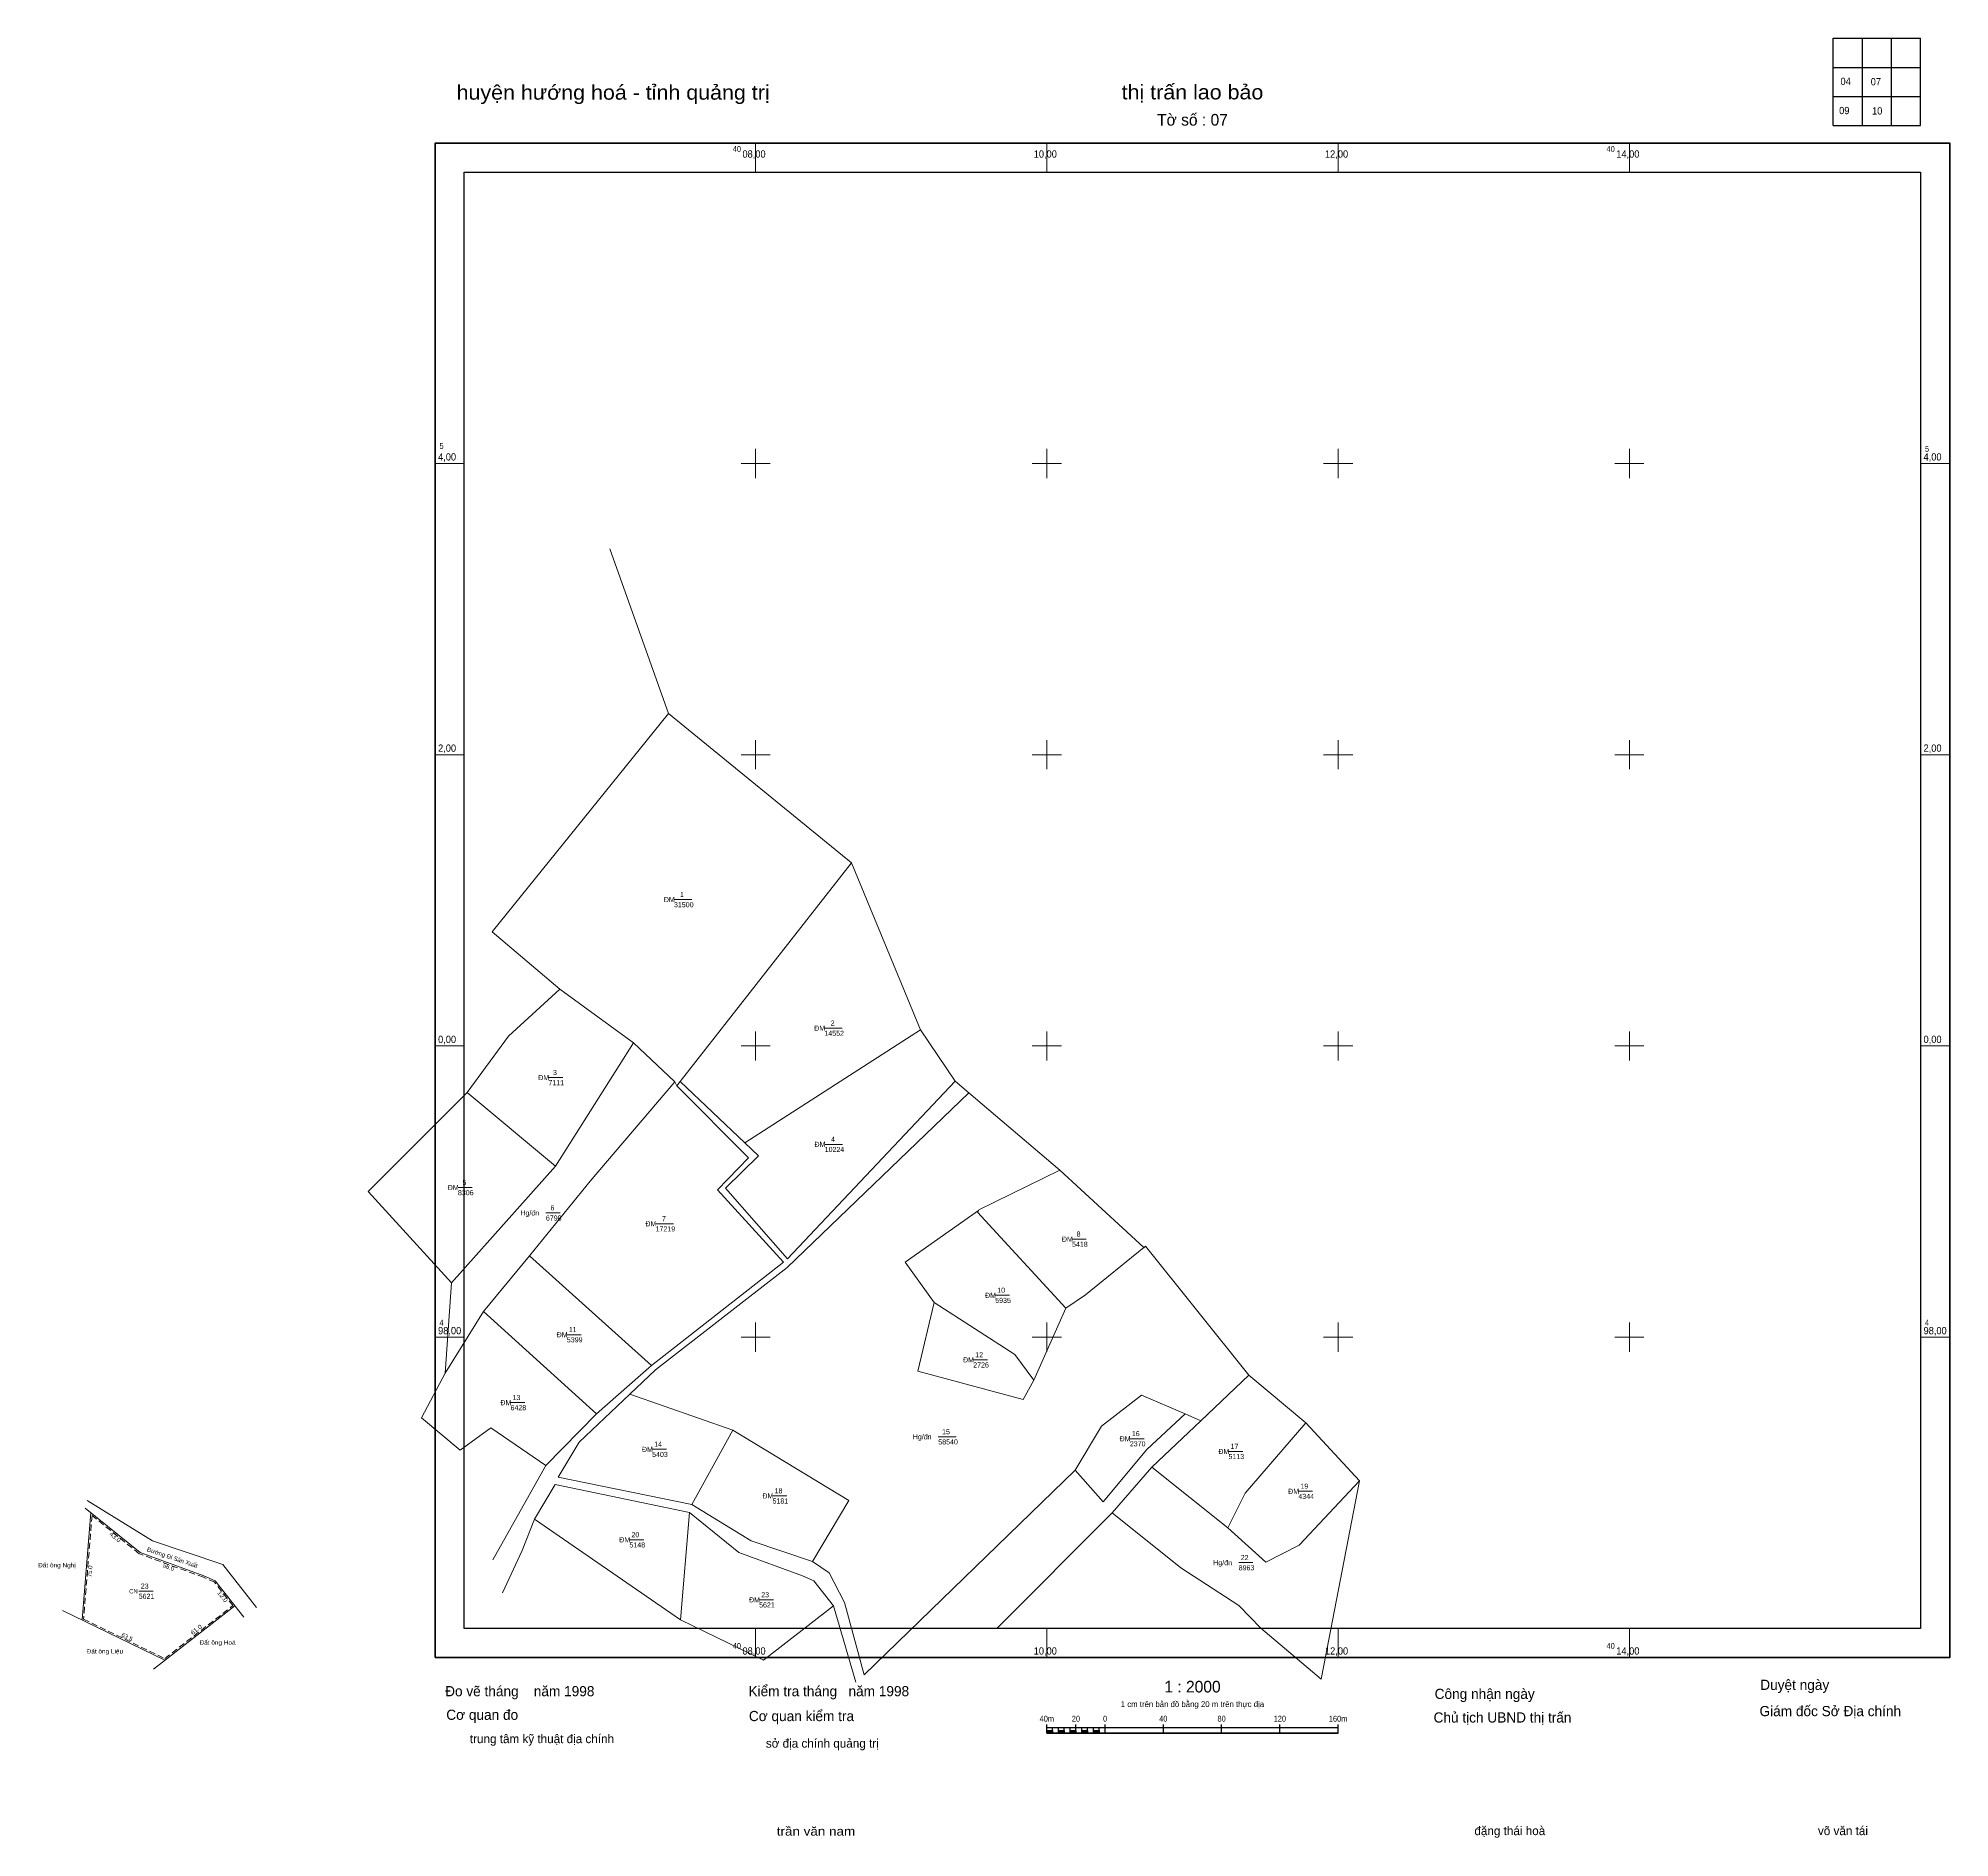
# Model space of a CAD drawing. Header units: metres. Extents: x 400307 to 401620, y 49456 to 50692.
import ezdxf
from ezdxf.enums import TextEntityAlignment as Align

# ---------------------------------------------------------------- set-up
doc = ezdxf.new("R2010")
doc.units = ezdxf.units.M
doc.header["$LTSCALE"] = 1.4
doc.linetypes.add('MEDIUM_DASHED', pattern=[4.5, 3, -1.5])
for name, color, linetype, lineweight in [('22', 7, 'Continuous', 13), ('62', 7, 'Continuous', 13), ('63', 7, 'Continuous', 13)]:
    doc.layers.add(name, color=color, linetype=linetype, lineweight=lineweight)

msp = doc.modelspace()

# ---------------------------------------------------------------- hatches: boundary and pattern name
at = {"layer": '63'}
for points in [[(401000, 49528), (401000, 49530), (401004, 49530), (401004, 49528)], [(401008, 49528), (401008, 49530), (401012, 49530), (401012, 49528)], [(401016, 49528), (401016, 49530), (401020, 49530), (401020, 49528)], [(401024, 49528), (401024, 49530), (401028, 49530), (401028, 49528)], [(401032, 49528), (401032, 49530), (401036, 49530), (401036, 49528)]]:
    msp.add_hatch(color=256, dxfattribs=at).paths.add_polyline_path(points)

# ---------------------------------------------------------------- linework, layer by layer
at = {"layer": '22'}
for p, q in [((400700, 50341.31), (400740.29, 50228.29)), ((400865.85, 50125.78), (400913.14, 50011.06)), ((400744.56, 49975.23), (400745.88, 49972.67)), ((400748.22, 49975.65), (400792.52, 49933.56)), ((400601.89, 49968.03), (400662.7, 49917.53)), ((401066.5, 49861.49), (401008.94, 49914.61)), ((401066.5, 49861.49), (401067.73, 49862.49)), ((401067.73, 49862.49), (401138.74, 49773.92)), ((400613.29, 49817.53), (400586.77, 49775.19)), ((401013.08, 49820.01), (400990.96, 49770.4)), ((400713.65, 49760.82), (400784.29, 49736.1)), ((400690.83, 49747.46), (400655.95, 49711.77)), ((401105.79, 49742.62), (401094.94, 49747.29)), ((400784.29, 49736.1), (400756.26, 49685.13)), ((401177.95, 49741.12), (401214.59, 49701.37)), ((400619.49, 49647.19), (400655.95, 49711.77)), ((401044.94, 49679.39), (401072.16, 49710.68)), ((401072.16, 49710.68), (401124.33, 49669.09)), ((400343.55, 49679.52), (400337.5, 49605.8)), ((400457.37, 49614.43), (400434.22, 49643.83)), ((400386.57, 49571.99), (400442.55, 49615.48)), ((400853.55, 49615.48), (400868.89, 49563.19)), ((400324, 49612.34), (400394.47, 49578.13))]:
    msp.add_line(p, q, dxfattribs=at)
at = {"layer": '22', "linetype": 'MEDIUM_DASHED'}
for p, q in [((400344.39, 49677.55), (400338.55, 49606.39)), ((400376.77, 49651.31), (400344.39, 49677.55)), ((400420.89, 49635.09), (400377.06, 49651.15)), ((400428.61, 49631.74), (400420.83, 49635.11)), ((400441.13, 49615.64), (400428.22, 49632.04)), ((400394.35, 49579.3), (400441.13, 49615.64)), ((400338.55, 49606.39), (400394.35, 49579.3))]:
    msp.add_line(p, q, dxfattribs=at)
at = {"layer": '22'}
for points in [[(400665.54, 50039.01), (400619.04, 50078.28), (400740.29, 50228.29)], [(400740.29, 50228.29), (400865.85, 50125.78), (400748.22, 49975.65), (400745.88, 49972.67)], [(400601.89, 49968.03), (400630.4, 50006.69), (400665.54, 50039.01)], [(400744.56, 49975.23), (400716.16, 50002.05), (400665.54, 50039.01)], [(400792.52, 49933.56), (400913.14, 50011.06), (400937.11, 49975.72)], [(400716.16, 50002.05), (400662.7, 49917.53), (400591.29, 49837.42), (400586.77, 49775.19)], [(400744.56, 49975.23), (400686.36, 49907.01), (400644.73, 49855.91)], [(400745.88, 49972.67), (400795.25, 49923.09), (400773.83, 49901.13), (400819.25, 49851.51), (400728.58, 49780.54)], [(400792.52, 49933.56), (400801.93, 49924.62), (400779.43, 49902.43), (400821.88, 49853.74), (400937.11, 49975.72)], [(400937.11, 49975.72), (400946.45, 49967.77), (401008.94, 49914.61)], [(400591.29, 49837.42), (400534.09, 49900.01), (400601.89, 49968.03)], [(400946.45, 49967.77), (400821.68, 49847.9), (400731.34, 49777.57), (400713.65, 49760.82)], [(401008.94, 49914.61), (400953.33, 49887.37), (400953.12, 49887.08)], [(400953.12, 49887.08), (400902.74, 49851.51), (400922.6, 49823.86)], [(400953.12, 49887.08), (400952.28, 49885.89), (401013.08, 49820.01)], [(401013.08, 49820.01), (401026.62, 49829.06), (401066.5, 49861.49)], [(401067.73, 49862.49), (401066.69, 49861.32), (401066.5, 49861.49)], [(400990.96, 49770.4), (400983.75, 49757.09), (400911.36, 49776.56), (400922.6, 49823.86)], [(400922.6, 49823.86), (400978.06, 49788), (400990.96, 49770.4)], [(400586.77, 49775.19), (400570.6, 49744.65), (400597.13, 49722.36), (400618.33, 49737.83), (400655.95, 49711.77)], [(401072.16, 49710.68), (401105.79, 49742.62), (401138.74, 49773.92), (401177.95, 49741.12)], [(400713.65, 49760.82), (400678.79, 49727.82), (400664.39, 49703.9), (400756.26, 49685.13)], [(401019.52, 49708.65), (401037.45, 49738.8), (401064.89, 49760.21), (401094.94, 49747.29)], [(401038.78, 49687.02), (401068.58, 49722.81), (401094.94, 49747.29)], [(400784.29, 49736.1), (400864.07, 49687.86), (400839.16, 49645.86)], [(401124.33, 49669.09), (401136.18, 49692.93), (401177.95, 49741.12)], [(400874.67, 49568.07), (401019.52, 49708.65), (401038.78, 49687.02)], [(400648.1, 49675.09), (400662.29, 49698.93), (400754.55, 49679.52)], [(401044.94, 49679.39), (401091.9, 49641.54), (401131.76, 49615.76), (401146.89, 49600.21), (401188.35, 49565.23), (401214.59, 49701.37)], [(401214.59, 49701.37), (401173.35, 49657.27), (401150.48, 49645.58), (401124.33, 49669.09)], [(400448.73, 49607.62), (400429.01, 49632.66), (400421.23, 49636.03), (400377.4, 49652.09), (400339.67, 49682.67)], [(400434.22, 49643.83), (400385.93, 49660.04), (400341, 49687.76)], [(400839.16, 49645.86), (400796.93, 49660.04), (400756.26, 49685.13)], [(400626.23, 49624.33), (400639.68, 49653.49), (400648.1, 49675.09)], [(400754.55, 49679.52), (400748.5, 49605.8), (400648.1, 49675.09)], [(400853.55, 49615.48), (400840.01, 49632.66), (400832.23, 49636.03), (400788.4, 49652.09), (400754.55, 49679.52)], [(400839.16, 49645.86), (400850.49, 49638.11), (400861.12, 49617.9), (400874.67, 49568.07)], [(400748.5, 49605.8), (400805.47, 49578.13), (400853.55, 49615.48)]]:
    msp.add_lwpolyline(points, dxfattribs=at)
msp.add_lwpolyline([(400613.29, 49817.53), (400644.73, 49855.91), (400728.58, 49780.54), (400690.83, 49747.46)], close=True, dxfattribs=at)
at = {"layer": '62'}
for p, q in [((400744, 50100.48), (400756.26, 50100.48)), ((400847.26, 50012.2), (400859.51, 50012.2)), ((400657.78, 49978.27), (400667.58, 49978.27)), ((400847.46, 49932.4), (400859.71, 49932.4)), ((400595.65, 49902.72), (400605.45, 49902.72)), ((400656.04, 49885.31), (400665.84, 49885.31)), ((400731.37, 49877.88), (400743.62, 49877.88)), ((401017.31, 49867.31), (401027.11, 49867.31)), ((400964.56, 49828.74), (400974.36, 49828.74)), ((400670.44, 49801.68), (400680.24, 49801.68)), ((400949.46, 49784.4), (400959.26, 49784.4)), ((400631.77, 49755.04), (400641.57, 49755.04)), ((400728.97, 49722.98), (400738.77, 49722.98)), ((400925.46, 49731.58), (400937.71, 49731.58)), ((401056.99, 49730.27), (401066.79, 49730.27)), ((401124.75, 49721.5), (401134.55, 49721.5)), ((401172.72, 49694.15), (401182.52, 49694.15)), ((400811.69, 49690.98), (400821.49, 49690.98)), ((401044.94, 49679.39), (400965.6, 49599.87)), ((400713.39, 49660.83), (400723.19, 49660.83)), ((401131.75, 49645.15), (401141.55, 49645.15)), ((400376.45, 49625.54), (400386.25, 49625.54)), ((400802.46, 49619.61), (400812.26, 49619.61))]:
    msp.add_line(p, q, dxfattribs=at)
at = {"layer": '63', "lineweight": 25}
for p, q in [((401540, 50692), (401600, 50692)), ((401540, 50632), (401540, 50692)), ((401560, 50632), (401560, 50692)), ((401580, 50632), (401580, 50692)), ((401540, 50672), (401600, 50672)), ((401540, 50652), (401600, 50652)), ((401000, 49528), (401000, 49534)), ((401000, 49532), (401200, 49532)), ((401000, 49528), (401000, 49532)), ((401004, 49528), (401004, 49532)), ((401008, 49528), (401008, 49532)), ((401012, 49528), (401012, 49532)), ((401016, 49528), (401016, 49532)), ((401020, 49528), (401020, 49534)), ((401020, 49528), (401020, 49532)), ((401024, 49528), (401024, 49532)), ((401028, 49528), (401028, 49532)), ((401032, 49528), (401032, 49532)), ((401036, 49528), (401036, 49532)), ((401040, 49528), (401040, 49534)), ((401080, 49528), (401080, 49534)), ((401120, 49528), (401120, 49534)), ((401160, 49528), (401160, 49534)), ((401200, 49528), (401200, 49534))]:
    msp.add_line(p, q, dxfattribs=at)
at = {"layer": '63'}
for p, q in [((400800, 50600), (400800, 50620)), ((401000, 50600), (401000, 50620)), ((401200, 50600), (401200, 50620)), ((401400, 50600), (401400, 50620)), ((400800, 50390), (400800, 50410)), ((401000, 50390), (401000, 50410)), ((401200, 50390), (401200, 50410)), ((401400, 50390), (401400, 50410)), ((400580, 50400), (400600, 50400)), ((400790, 50400), (400810, 50400)), ((400990, 50400), (401010, 50400)), ((401190, 50400), (401210, 50400)), ((401390, 50400), (401410, 50400)), ((401600, 50400), (401620, 50400)), ((400800, 50190), (400800, 50210)), ((401000, 50190), (401000, 50210)), ((401200, 50190), (401200, 50210)), ((401400, 50190), (401400, 50210)), ((400580, 50200), (400600, 50200)), ((400790, 50200), (400810, 50200)), ((400990, 50200), (401010, 50200)), ((401190, 50200), (401210, 50200)), ((401390, 50200), (401410, 50200)), ((401600, 50200), (401620, 50200)), ((400800, 49990), (400800, 50010)), ((401000, 49990), (401000, 50010)), ((401200, 49990), (401200, 50010)), ((401400, 49990), (401400, 50010)), ((400580, 50000), (400600, 50000)), ((400790, 50000), (400810, 50000)), ((400990, 50000), (401010, 50000)), ((401190, 50000), (401210, 50000)), ((401390, 50000), (401410, 50000)), ((401600, 50000), (401620, 50000)), ((400580, 49800), (400600, 49800)), ((400790, 49800), (400810, 49800)), ((400800, 49790), (400800, 49810)), ((400990, 49800), (401010, 49800)), ((401000, 49790), (401000, 49810)), ((401190, 49800), (401210, 49800)), ((401200, 49790), (401200, 49810)), ((401390, 49800), (401410, 49800)), ((401400, 49790), (401400, 49810)), ((401600, 49800), (401620, 49800)), ((400800, 49580), (400800, 49600)), ((401000, 49580), (401000, 49600)), ((401200, 49580), (401200, 49600)), ((401400, 49580), (401400, 49600))]:
    msp.add_line(p, q, dxfattribs=at)
at = {"layer": '63', "lineweight": 40}
msp.add_line((401000, 49528), (401200, 49528), dxfattribs=at)
at = {"layer": '63', "lineweight": 25}
msp.add_lwpolyline([(401540, 50632), (401600, 50632), (401600, 50692)], dxfattribs=at)
at = {"layer": '63', "lineweight": 53}
msp.add_lwpolyline([(400580, 49580), (400580, 50620), (401620, 50620), (401620, 49580)], close=True, dxfattribs=at)
at = {"layer": '63', "lineweight": 25}
for points in [[(400600, 49600), (400600, 50600), (401600, 50600), (401600, 49600)], [(401000, 49528), (401000, 49530), (401004, 49530), (401004, 49528)], [(401008, 49528), (401008, 49530), (401012, 49530), (401012, 49528)], [(401016, 49528), (401016, 49530), (401020, 49530), (401020, 49528)], [(401024, 49528), (401024, 49530), (401028, 49530), (401028, 49528)], [(401032, 49528), (401032, 49530), (401036, 49530), (401036, 49528)]]:
    msp.add_lwpolyline(points, close=True, dxfattribs=at)

# ---------------------------------------------------------------- texts
at = {"layer": '22'}
for s, height, width, p in [('huyện hướng hoá - tỉnh quảng trị', 10, 1.1, (400702.19, 50649.8)), ('Đất ông Nghị', 3, 1.1, (400320.29, 49641.9)), ('CN', 3, 0.9, (400372.85, 49623.99)), ('Đất ông Hoá', 3, 1.1, (400430.59, 49588.84)), ('Đất ông Liệu', 3, 1.1, (400353.2, 49582.78)), ('trần văn nam', 6, 1.15, (400841.485, 49457.7))]:
    msp.add_text(s, height=height, dxfattribs=dict(at, width=width)).set_placement(p, align=Align.CENTER)
for s, rotation, width, p in [('43.0', 320.975, 1.1, (400359.351, 49661.586)), ('Đường Đi Sản Xuất', 341.444, 0.95, (400399.008, 49647.242)), ('75.0', 85.308, 0.9, (400344.367, 49639.062)), ('12.0', 308.222, 1.1, (400432.861, 49620.948)), ('61.0', 37.843, 1.1, (400416.83, 49597.979))]:
    msp.add_text(s, height=3, rotation=rotation, dxfattribs=dict(at, width=width)).set_placement(p, align=Align.CENTER)
for s, rotation, p in [('56.0', 339.876, (400396.479, 49640.758)), ('63.5', 334.106, (400367.815, 49592.765))]:
    msp.add_text(s, height=3, rotation=rotation, dxfattribs=at).set_placement(p, align=Align.CENTER)
for s, height, p in [('Duyệt ngày', 7, (401513.565, 49557.75)), ('Đo vẽ tháng    năm 1998', 7, (400638.1, 49553.4)), ('Kiểm tra tháng   năm 1998', 7, (400850.29, 49553.4)), ('Công nhận ngày', 7, (401300.655, 49551.54)), ('Cơ quan đo', 7, (400612.31, 49537.2)), ('Cơ quan kiểm tra', 7, (400831.54, 49536.32)), ('Chủ tịch UBND thị trấn', 7, (401312.895, 49535.33)), ('Giám đốc Sở Địa chính', 7, (401537.97, 49539.72)), ('trung tâm kỹ thuật địa chính', 6, (400653.33, 49521.2)), ('sở địa chính quảng trị', 6, (400845.825, 49518.1)), ('đặng thái hoà', 6, (401317.9, 49458.03)), ('võ văn tái', 6, (401546.655, 49458.03))]:
    msp.add_text(s, height=height, dxfattribs=at).set_placement(p, align=Align.CENTER)
at = {"layer": '62'}
for p in [(400737, 50098.73), (400840.26, 50010.44), (400650.78, 49976.52), (400840.46, 49930.65), (400588.65, 49900.98), (400724.37, 49876.13), (401010.31, 49865.56), (400957.56, 49826.99), (400663.44, 49799.94), (400942.46, 49782.66), (400624.77, 49753.29), (400721.97, 49721.22), (401049.99, 49728.52), (401117.75, 49719.76), (401165.72, 49692.4), (400804.69, 49689.23), (400706.39, 49659.08), (400795.46, 49617.86)]:
    msp.add_text('ĐM', height=3.5, dxfattribs=at).set_placement(p)
for s, width, p in [('1', 0.65, (400748.38, 50102.23)), ('31500', 0.95, (400744, 50095.23)), ('14552', 0.95, (400847.26, 50006.94)), ('2', 0.85, (400851.64, 50013.94)), ('3', 0.9, (400660.93, 49980.02)), ('7111', 0.9, (400657.78, 49973.02)), ('10224', 0.95, (400847.46, 49927.15)), ('4', 0.9, (400851.84, 49934.15)), ('5', 0.9, (400598.8, 49904.48)), ('8306', 0.95, (400595.65, 49897.48)), ('6', 0.85, (400659.19, 49887.06)), ('Hg/đn', 0.95, (400638.54, 49883.56)), ('6798', 0.95, (400656.04, 49880.06)), ('7', 0.9, (400735.74, 49879.63)), ('17219', 0.95, (400731.37, 49872.63)), ('5418', 0.95, (401017.31, 49862.06)), ('8', 0.9, (401020.46, 49869.06)), ('5935', 0.95, (400964.56, 49823.49)), ('10', 0.95, (400965.96, 49830.49)), ('5399', 0.95, (400670.44, 49796.44)), ('11', 0.8, (400671.84, 49803.44)), ('12', 0.9, (400950.86, 49786.16)), ('2726', 0.95, (400949.46, 49779.16)), ('13', 0.95, (400633.17, 49756.79)), ('6428', 0.95, (400631.77, 49749.79)), ('Hg/đn', 0.95, (400907.96, 49729.83)), ('15', 0.95, (400928.08, 49733.33)), ('16', 0.9, (401058.39, 49732.02)), ('5403', 0.95, (400728.97, 49717.72)), ('14', 0.95, (400730.37, 49724.72)), ('58540', 0.95, (400925.46, 49726.33)), ('2370', 0.95, (401056.99, 49725.02)), ('5113', 0.95, (401124.75, 49716.26)), ('17', 0.95, (401126.15, 49723.26)), ('18', 0.95, (400813.09, 49692.73)), ('19', 0.95, (401174.12, 49695.9)), ('5181', 0.9, (400811.69, 49685.73)), ('4344', 0.95, (401172.72, 49688.9)), ('5148', 0.95, (400713.39, 49655.58)), ('20', 0.95, (400714.79, 49662.58)), ('Hg/đn', 0.95, (401114.25, 49643.39)), ('8963', 0.95, (401131.75, 49639.89)), ('22', 0.9, (401133.16, 49646.89)), ('23', 0.95, (400377.86, 49627.29)), ('5621', 0.9, (400376.45, 49620.29)), ('5621', 0.9, (400802.46, 49614.36)), ('23', 0.95, (400803.87, 49621.36))]:
    msp.add_text(s, height=3.5, dxfattribs=dict(at, width=width)).set_placement(p)
at = {"layer": '63'}
for s, height, width, p in [('04', 5, 0.95, (401548.5, 50659.87)), ('thị trấn lao bảo', 10, 1.1, (401100.005, 50650)), ('07', 5, 0.95, (401569.25, 50659.64)), ('09', 5, 0.95, (401547.58, 50639.85)), ('10', 5, 0.95, (401570.17, 50639.62)), ('40m', 4, 0.95, (401000, 49536)), ('20', 4, 0.95, (401020, 49536)), ('0', 4, 0.9, (401040, 49536)), ('40', 4, 0.95, (401080, 49536)), ('80', 4, 0.95, (401120, 49536)), ('120', 4, 0.95, (401159.995, 49536)), ('160m', 4, 0.95, (401200.005, 49536))]:
    msp.add_text(s, height=height, dxfattribs=dict(at, width=width)).set_placement(p, align=Align.CENTER)
for s, height, p in [('Tờ số : 07', 8, (401100.005, 50632)), ('1 : 2000', 8, (401100.005, 49556)), ('1 cm trên bản đồ bằng 20 m trên thực địa', 4, (401099.995, 49546))]:
    msp.add_text(s, height=height, dxfattribs=at).set_placement(p, align=Align.CENTER)
at = {"layer": '63', "width": 0.95}
for p in [(400790, 50614), (401390, 50614), (400790, 49586), (401390, 49586)]:
    msp.add_text('40', height=4, dxfattribs=at).set_placement(p, align=Align.RIGHT)
at = {"layer": '63'}
for s, height, width, p in [('08,00', 5, 0.95, (400791, 50610)), ('10,00', 5, 0.95, (400991, 50610)), ('12,00', 5, 0.95, (401191, 50610)), ('14,00', 5, 0.95, (401391, 50610)), ('4,00', 5, 0.95, (400582, 50402)), ('5', 4, 0.9, (400583, 50410)), ('4,00', 5, 0.95, (401602, 50402)), ('5', 4, 0.9, (401603, 50408)), ('2,00', 5, 0.95, (400582, 50202)), ('2,00', 5, 0.95, (401602, 50202)), ('0,00', 5, 0.95, (400582, 50002)), ('0,00', 5, 0.95, (401602, 50002)), ('4', 4, 0.9, (400583, 49808)), ('4', 4, 0.9, (401603, 49808)), ('98,00', 5, 0.95, (400582, 49802)), ('98,00', 5, 0.95, (401602, 49802)), ('08,00', 5, 0.95, (400791, 49582)), ('10,00', 5, 0.95, (400991, 49582)), ('12,00', 5, 0.95, (401191, 49582)), ('14,00', 5, 0.95, (401391, 49582))]:
    msp.add_text(s, height=height, dxfattribs=dict(at, width=width)).set_placement(p)

doc.saveas('drawing.dxf')
